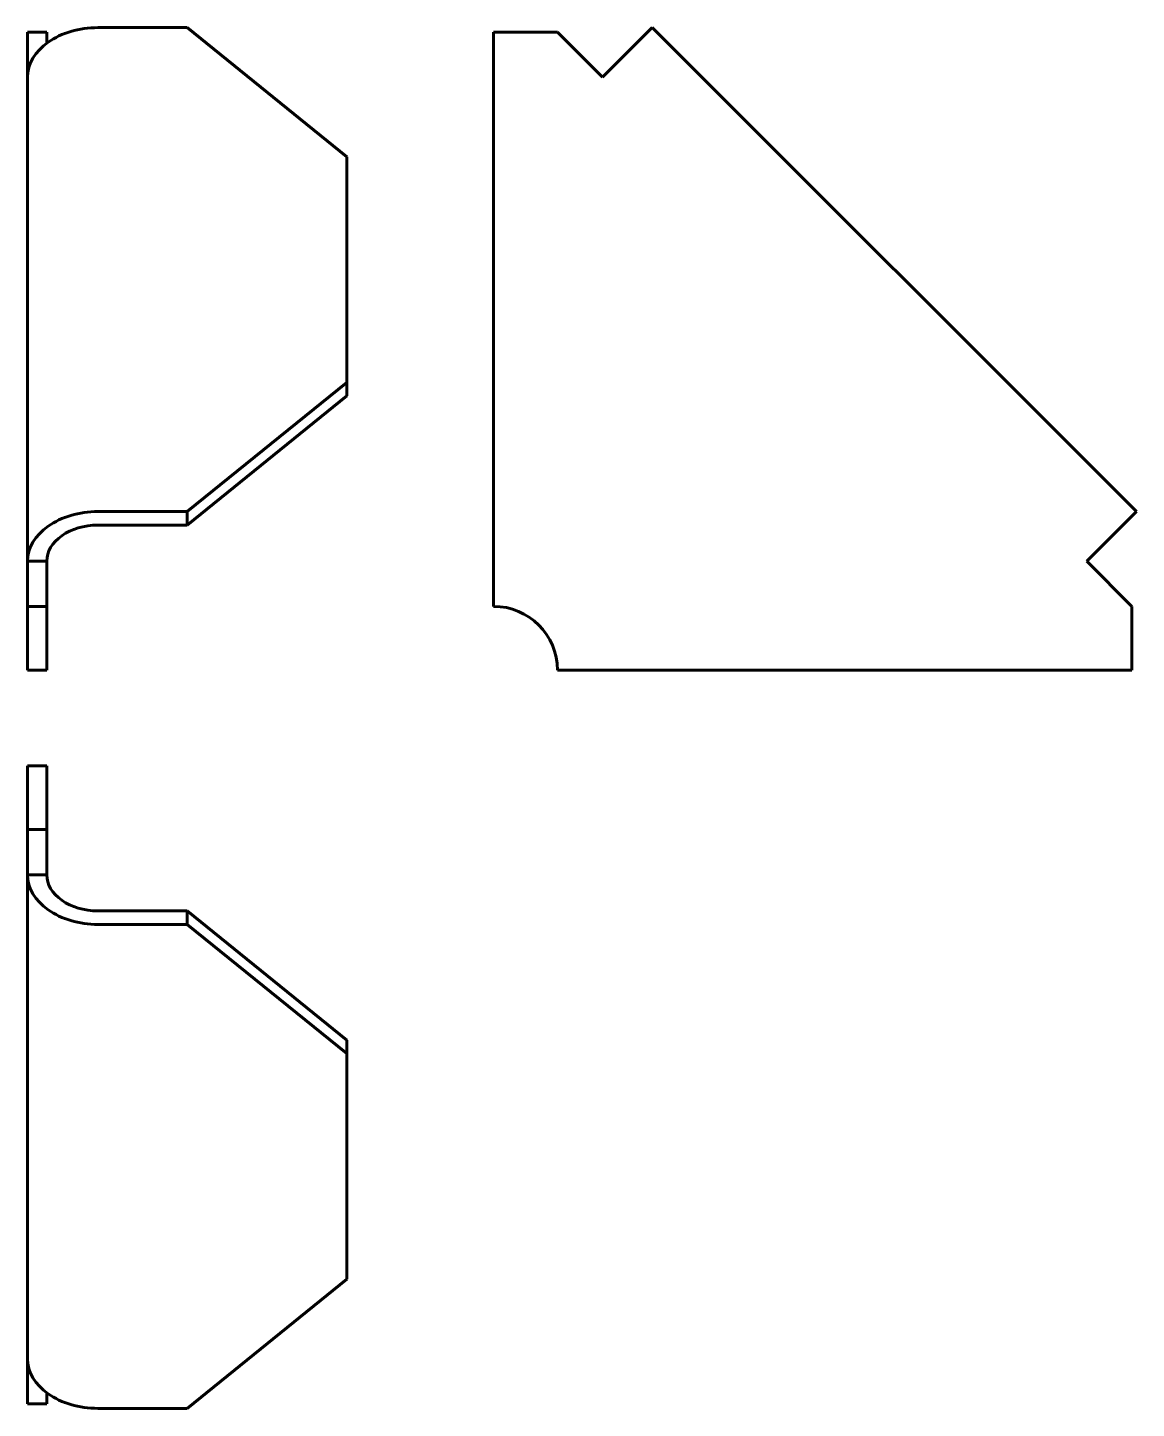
# Model space of a CAD drawing. Header units: millimetres. Extents: x 0 to 3150, y -266 to 488.
# Drawn here: x 1282.4 to 1456.1, y -266.4 to -50 of the extents above; entities that cross this region are included whole.
import ezdxf

# ---------------------------------------------------------------- set-up
doc = ezdxf.new("R2010")
doc.units = ezdxf.units.MM
doc.linetypes.add('K5LT_BASIC', pattern=[0])
doc.layers.add('Системный слой (1)', color=7, linetype='Continuous', true_color=0x909090)

msp = doc.modelspace()

# ---------------------------------------------------------------- linework, layer by layer
at = {"layer": 'Системный слой (1)', "color": 5, "linetype": 'K5LT_BASIC', "lineweight": 60, "true_color": 0x0000ff}
for p, q in [((1282.3869, -57.7784), (1282.3869, -50.7073)), ((1285.3869, -50.7073), (1282.3869, -50.7073)), ((1285.3869, -52.4398), (1285.3869, -50.7073)), ((1307.3869, -50.0002), (1293.3869, -50.0002)), ((1332.3869, -70.2515), (1307.3869, -50.0002)), ((1365.3869, -50.7073), (1355.3869, -50.7073)), ((1355.3869, -50.7073), (1355.3869, -140.7073)), ((1372.458, -57.7784), (1365.3869, -50.7073)), ((1372.458, -57.7784), (1380.2362, -50.0002)), ((1380.2362, -50.0002), (1456.094, -125.8581)), ((1282.3869, -133.6363), (1282.3869, -57.7784)), ((1332.3869, -105.6068), (1332.3869, -70.2515)), ((1307.3869, -125.8581), (1332.3869, -105.6068)), ((1332.3869, -105.6068), (1332.3869, -107.7281)), ((1307.3869, -127.9794), (1332.3869, -107.7281)), ((1293.3869, -125.8581), (1307.3869, -125.8581)), ((1307.3869, -125.8581), (1307.3869, -127.9794)), ((1456.094, -125.8581), (1448.3159, -133.6363)), ((1293.3869, -127.9794), (1307.3869, -127.9794)), ((1285.3869, -133.6363), (1282.3869, -133.6363)), ((1282.3869, -140.7073), (1282.3869, -133.6363)), ((1285.3869, -140.7073), (1285.3869, -133.6363)), ((1455.3869, -140.7073), (1448.3159, -133.6363)), ((1285.3869, -140.7073), (1282.3869, -140.7073)), ((1282.3869, -150.7073), (1282.3869, -140.7073)), ((1285.3869, -150.7073), (1285.3869, -140.7073)), ((1455.3869, -150.7073), (1455.3869, -140.7073)), ((1285.3869, -150.7073), (1282.3869, -150.7073)), ((1365.3869, -150.7073), (1455.3869, -150.7073)), ((1285.3869, -165.7073), (1282.3869, -165.7073)), ((1282.3869, -175.7073), (1282.3869, -165.7073)), ((1285.3869, -175.7073), (1285.3869, -165.7073)), ((1282.3869, -182.7784), (1282.3869, -175.7073)), ((1285.3869, -175.7073), (1282.3869, -175.7073)), ((1285.3869, -182.7784), (1285.3869, -175.7073)), ((1282.3869, -258.6363), (1282.3869, -182.7784)), ((1285.3869, -182.7784), (1282.3869, -182.7784)), ((1307.3869, -188.4352), (1293.3869, -188.4352)), ((1307.3869, -190.5566), (1307.3869, -188.4352)), ((1332.3869, -208.6865), (1307.3869, -188.4352)), ((1307.3869, -190.5566), (1293.3869, -190.5566)), ((1332.3869, -210.8078), (1307.3869, -190.5566)), ((1332.3869, -210.8078), (1332.3869, -208.6865)), ((1332.3869, -246.1632), (1332.3869, -210.8078)), ((1307.3869, -266.4144), (1332.3869, -246.1632)), ((1282.3869, -265.7073), (1282.3869, -258.6363)), ((1285.3869, -265.7073), (1285.3869, -263.9748)), ((1285.3869, -265.7073), (1282.3869, -265.7073)), ((1293.3869, -266.4144), (1307.3869, -266.4144))]:
    msp.add_line(p, q, dxfattribs=at)
msp.add_arc((1355.3869, -150.7073), 10, 0, 90, dxfattribs=at)
for centre, major_axis, start_param, end_param in [((1293.3869, -57.7784), (-11, 0), 4.71238898, 6.28318531), ((1293.3869, -133.6363), (-11, 0), 4.71238898, 6.28318531), ((1293.3869, -133.6363), (-8, 0), 4.71238898, 6.28318531), ((1293.3869, -182.7784), (-11, 0), 0, 1.57079633), ((1293.3869, -182.7784), (8, 0), 3.14159265, 4.71238898), ((1293.3869, -258.6363), (11, 0), 3.14159265, 4.71238898)]:
    msp.add_ellipse(centre, major_axis=major_axis, ratio=0.70710678, start_param=start_param, end_param=end_param, dxfattribs=at)

doc.saveas('drawing.dxf')
